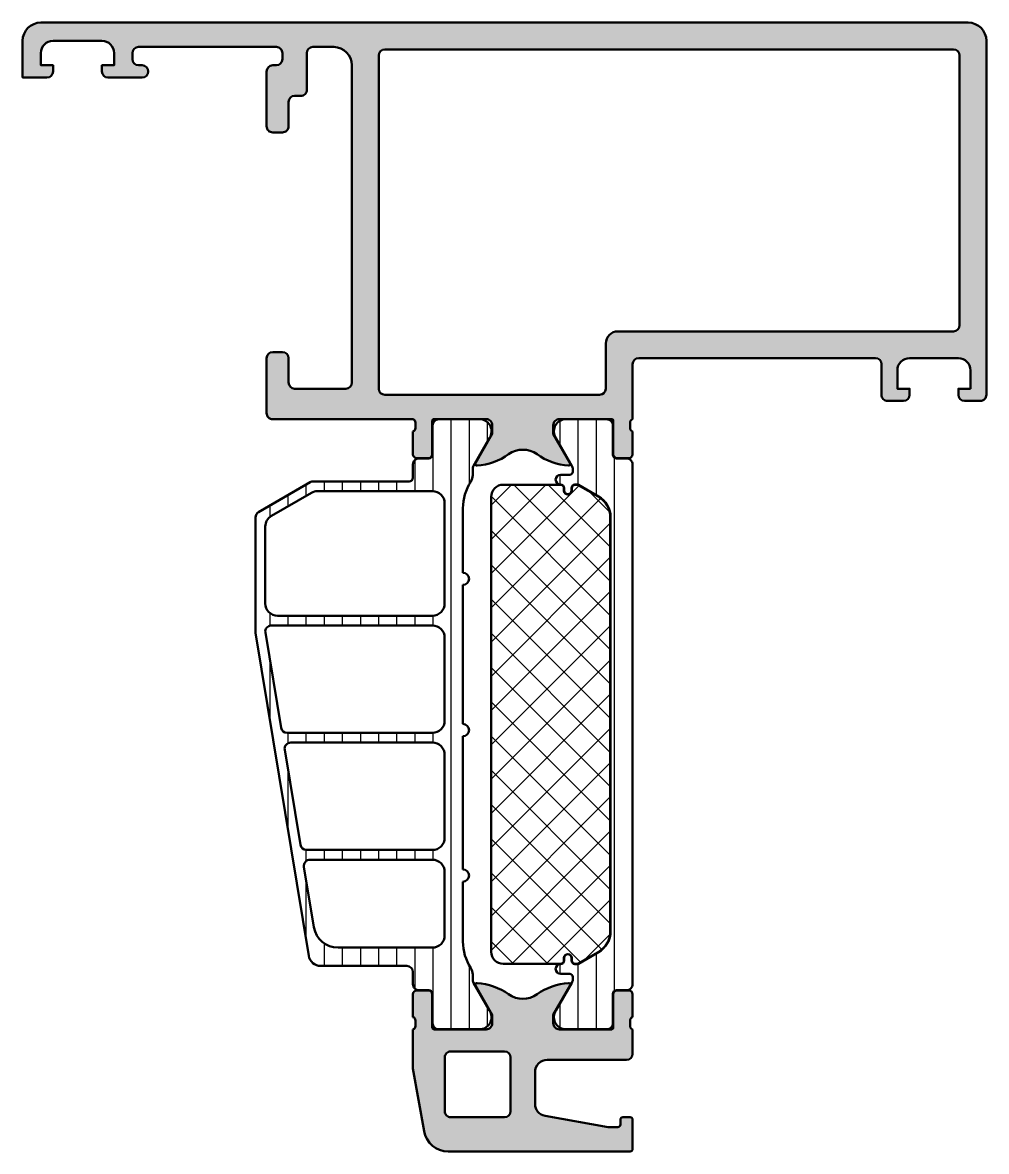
# Model space of a CAD drawing. Extents: x -50 to 29, y 0 to 92.5.
import ezdxf

# ---------------------------------------------------------------- set-up
doc = ezdxf.new("R2010")
doc.units = 0
for name, color, linetype, lineweight in [('0S-Alu contour', 7, 'Continuous', 50), ('0S-Alu hatch', 252, 'Continuous', 25), ('0S-Plastic contour', 254, 'Continuous', 50), ('0S-Plastic hatch', 253, 'Continuous', 25), ('0S-PT contour', 91, 'Continuous', 50), ('0S-PT hatch', 103, 'Continuous', 25)]:
    doc.layers.add(name, color=color, linetype=linetype, lineweight=lineweight)
pattern_1 = [(90, (0, 0), (-1.4859, 0), [])]

# ---------------------------------------------------------------- blocks, each defined once
blk = doc.blocks.new('445720__A0E2A68E_7C1D_4832_8755_47A1F3476A13_')
at = {"layer": '0S-Alu hatch'}
h = blk.add_hatch(color=256, dxfattribs=at)
edge = h.paths.add_edge_path()
edge.add_line((27.69999999999971, 62.49999999999932), (26.69999999999971, 62.49999999999932))
edge.add_line((26.69999999999971, 62.49999999999932), (26.69999999999971, 61.99999999999932))
edge.add_arc((27.19999999999973, 61.99999999999935), 0.5000000000000285, 180, 269.9999999999968)
edge.add_line((27.1999999999997, 61.49999999999931), (28.49999999999987, 61.49999999999931))
edge.add_arc((28.49999999999989, 61.99999999999932), 0.5000000000000071, 269.9999999999984, 360)
edge.add_line((28.9999999999999, 61.99999999999932), (28.99999999999987, 90.99999999999909))
edge.add_arc((27.499999999999, 90.99999999999913), 1.500000000000866, 0, 90)
edge.add_line((27.499999999999, 92.5), (-48.5, 92.5))
edge.add_arc((-48.5, 91), 1.5, 90, 180)
edge.add_line((-50, 91), (-50, 88))
edge.add_line((-50, 88), (-48, 88))
edge.add_arc((-48, 88.49999999999999), 0.5, 270, 360)
edge.add_line((-47.5, 88.49999999999999), (-47.5, 89))
edge.add_line((-47.5, 89), (-48.5, 89))
edge.add_line((-48.5, 89), (-48.5, 90))
edge.add_ellipse((-47.5, 90), major_axis=(-1, 0), ratio=1, start_angle=270, end_angle=360, ccw=False)
edge.add_line((-47.5, 91), (-43.5, 91))
edge.add_ellipse((-43.5, 90), major_axis=(-1, 0), ratio=1, start_angle=180, end_angle=270, ccw=False)
edge.add_line((-42.5, 90), (-42.5, 89))
edge.add_line((-42.5, 89), (-43.5, 89))
edge.add_line((-43.5, 89), (-43.5, 88.49999999999999))
edge.add_arc((-43, 88.49999999999999), 0.5, 180, 270)
edge.add_line((-43, 88), (-40.2, 88))
edge.add_arc((-40.2, 88.49999999999999), 0.5, 270, 450)
edge.add_line((-40.2, 89), (-40.49999999999999, 89))
edge.add_ellipse((-40.49999999999999, 89.50000000000001), major_axis=(-0.5, 0), ratio=1, start_angle=0, end_angle=90, ccw=False)
edge.add_line((-41, 89.50000000000001), (-41, 90))
edge.add_ellipse((-40.49999999999999, 90.00000000000001), major_axis=(-0.5, 0), ratio=1, start_angle=270, end_angle=360, ccw=False)
edge.add_line((-40.49999999999999, 90.50000000000001), (-29.20000000000001, 90.5))
edge.add_ellipse((-29.2, 90), major_axis=(-0.5, 0), ratio=1, start_angle=180, end_angle=270.0000000000004, ccw=False)
edge.add_line((-28.7, 90), (-28.7, 89.50000000000001))
edge.add_ellipse((-29.20000000000001, 89.50000000000001), major_axis=(-0.5000000000000071, 0), ratio=1, start_angle=90, end_angle=180, ccw=False)
edge.add_line((-29.20000000000001, 89), (-29.49999999999999, 89))
edge.add_arc((-29.49999999999999, 88.49999999999999), 0.5, 90, 180)
edge.add_line((-30, 88.49999999999999), (-30, 84.00000000000001))
edge.add_arc((-29.5, 84.00000000000001), 0.5000000000000036, 180, 270.0000000000004)
edge.add_line((-29.49999999999999, 83.50000000000001), (-28.70000000000001, 83.50000000000001))
edge.add_arc((-28.7, 84.00000000000001), 0.5, 269.9999999999996, 360)
edge.add_line((-28.2, 84.00000000000001), (-28.20000000000001, 86.00000000000001))
edge.add_ellipse((-27.70000000000001, 86), major_axis=(-0.4999999999999965, 0), ratio=1, start_angle=270, end_angle=360, ccw=False)
edge.add_line((-27.70000000000001, 86.5), (-27.20000000000001, 86.5))
edge.add_arc((-27.2, 87), 0.5, 269.9999999999996, 360)
edge.add_line((-26.7, 87), (-26.69999999999999, 90))
edge.add_ellipse((-26.19999999999999, 90), major_axis=(-0.5000000000000036, 0), ratio=1, start_angle=270.0000000000008, end_angle=360, ccw=False)
edge.add_line((-26.19999999999999, 90.5), (-24.50000000000001, 90.5))
edge.add_ellipse((-24.50000000000001, 89), major_axis=(-1.5, 0), ratio=1, start_angle=180, end_angle=269.9999999999999, ccw=False)
edge.add_line((-23.00000000000002, 89), (-22.99999999999999, 63.00000000000001))
edge.add_ellipse((-23.50000000000001, 63.00000000000002), major_axis=(-0.5000000000000178, 0), ratio=1, start_angle=90, end_angle=180, ccw=False)
edge.add_line((-23.50000000000001, 62.5), (-27.7, 62.5))
edge.add_ellipse((-27.7, 63), major_axis=(-0.5000000000000071, 0), ratio=1, start_angle=0, end_angle=90, ccw=False)
edge.add_line((-28.2, 63), (-28.2, 65))
edge.add_arc((-28.70000000000001, 65), 0.5000000000000107, 0, 90)
edge.add_line((-28.70000000000001, 65.50000000000001), (-29.50000000000002, 65.5))
edge.add_arc((-29.50000000000002, 65), 0.5, 90, 180)
edge.add_line((-30.00000000000002, 65), (-30.00000000000002, 60.49999999999973))
edge.add_arc((-29.50000000000001, 60.49999999999974), 0.5, 180, 270.0000000000017)
edge.add_line((-29.5, 59.99999999999974), (-18.00000000000024, 60.00000000000011))
edge.add_ellipse((-18.07883644654326, 59.73247940800701), major_axis=(-0.278895056327407, 0), ratio=1, start_angle=178.8354106259032, end_angle=253.5801235805115, ccw=False)
edge.add_line((-17.79999900000024, 59.72681100000865), (-17.79999900000024, 59.27321700000863))
edge.add_ellipse((-18.07886709564339, 59.26755634053161), major_axis=(-0.2789255417371285, 0), ratio=1, start_angle=106.4245945553501, end_angle=181.162870072879, ccw=False)
edge.add_line((-18.00000000000025, 59.00001300000868), (-18.00000000000024, 57.12000200000011))
edge.add_arc((-17.70000000000023, 57.12000200000011), 0.3000000000000114, 180, 269.9999999999993)
edge.add_line((-17.70000000000023, 56.8200020000001), (-16.72002568095745, 56.8200020000001))
edge.add_arc((-16.72002568095746, 57.12000200000011), 0.3000000000000114, 270.0000000000013, 360)
edge.add_line((-16.42002568095745, 57.12000200000011), (-16.42002568095745, 59.88000000000011))
edge.add_ellipse((-16.30002568095745, 59.88000000000011), major_axis=(-0.1199999999999939, 0), ratio=1, start_angle=269.9999999999983, end_angle=360, ccw=False)
edge.add_line((-16.30002568095745, 60.0000000000001), (-12.00000000000011, 60))
edge.add_ellipse((-12, 59.50000000000011), major_axis=(-0.4999999999998864, 0), ratio=1, start_angle=180, end_angle=270.000000000013, ccw=False)
edge.add_line((-11.50000000000011, 59.50000000000011), (-11.50000000000011, 58.79999999999998))
edge.add_line((-11.50000000000011, 58.79999999999998), (-12.88149545762201, 56.40717967697298))
edge.add_arc((-12.76188021535143, 56.33811978464859), 0.1381197846483408, 149.9999999998984, 273.7233749421729)
edge.add_arc((-13.07760790739092, 61.1897375821371), 4.999999999999984, 273.7233749421713, 305.6276587366734)
edge.add_ellipse((-9.00000000000015, 55.50000000000067), major_axis=(-1.999999999999414, 0), ratio=1, start_angle=234.37234126332692, end_angle=305.6276587366731, ccw=False)
edge.add_arc((-4.922392092609399, 61.18973758213714), 5.000000000000005, 234.372341263327, 266.2766250578321)
edge.add_arc((-5.238119784648596, 56.33811978464871), 0.138119784648445, 266.2766250578352, 389.9999999999718)
edge.add_line((-5.118504542377775, 56.40717967697288), (-6.500000000000113, 58.80000000000006))
edge.add_line((-6.500000000000113, 58.80000000000006), (-6.500000000000113, 59.50000000000012))
edge.add_ellipse((-6.000000000000191, 59.50000000000009), major_axis=(-0.4999999999999219, 0), ratio=1, start_angle=269.9999999999943, end_angle=360, ccw=False)
edge.add_line((-6.000000000000142, 60), (-1.699974319043022, 60.00000000000001))
edge.add_ellipse((-1.699974319043029, 59.88000000000003), major_axis=(-0.1199999999999903, 0), ratio=1, start_angle=180, end_angle=269.9999999999966, ccw=False)
edge.add_line((-1.579974319043039, 59.88000000000003), (-1.579974319043046, 57.12000200000011))
edge.add_arc((-1.279974319043034, 57.12000200000011), 0.3000000000000114, 180, 269.9999999999973)
edge.add_line((-1.279974319043049, 56.8200020000001), (-0.3000000000002672, 56.8200020000001))
edge.add_arc((-0.3000000000002672, 57.12000200000011), 0.3000000000000114, 270, 360)
edge.add_line((-2.558e-13, 57.12000200000011), (-2.558e-13, 59.00001300000868))
edge.add_ellipse((0.0788670956429059, 59.26755634053161), major_axis=(-0.2789255417371423, 0), ratio=1, start_angle=-1.1628700728805939, end_angle=73.57540544464621, ccw=False)
edge.add_line((-0.2000010000002556, 59.27321700000864), (-0.2000010000002561, 59.72681100000863))
edge.add_ellipse((0.0788364465429794, 59.73247940800702), major_axis=(-0.2788950563276229, 0), ratio=1, start_angle=-73.58012358050848, end_angle=1.1645893741003874, ccw=False)
edge.add_line((-1.147e-13, 60.00000000000032), (-1.137e-13, 64.49999999999935))
edge.add_ellipse((0.499999999999865, 64.49999999999935), major_axis=(-0.4999999999999787, 0), ratio=1, start_angle=270.00000000000244, end_angle=360, ccw=False)
edge.add_line((0.4999999999998436, 64.99999999999932), (19.9, 64.99999999999932))
edge.add_ellipse((19.89999999999987, 64.49999999999922), major_axis=(-0.5000000000000995, 0), ratio=1, start_angle=180, end_angle=269.9999999999854, ccw=False)
edge.add_line((20.39999999999998, 64.49999999999922), (20.39999999999954, 61.99999999999931))
edge.add_arc((20.89999999999955, 61.99999999999931), 0.5000000000000142, 180, 270.0000000000017)
edge.add_line((20.89999999999957, 61.49999999999931), (22.19999999999969, 61.49999999999931))
edge.add_arc((22.19999999999969, 61.9999999999993), 0.5, 270, 360)
edge.add_line((22.69999999999969, 61.9999999999993), (22.69999999999971, 62.49999999999932))
edge.add_line((22.69999999999971, 62.49999999999932), (21.69999999999971, 62.49999999999932))
edge.add_line((21.69999999999971, 62.49999999999932), (21.69999999999971, 63.99999999999931))
edge.add_ellipse((22.69999999999971, 63.99999999999931), major_axis=(-1, 0), ratio=1, start_angle=270, end_angle=360, ccw=False)
edge.add_line((22.69999999999971, 64.99999999999932), (26.69999999999971, 64.99999999999932))
edge.add_ellipse((26.69999999999971, 63.99999999999932), major_axis=(-0.9999999999999928, 0), ratio=1, start_angle=180, end_angle=270, ccw=False)
edge.add_line((27.6999999999997, 63.99999999999932), (27.69999999999971, 62.49999999999932))
edge = h.paths.add_edge_path()
edge.add_line((26.30000000000007, 67.19999999999914), (-1.199999999999917, 67.19999999999925))
edge.add_arc((-1.199999999999924, 66.19999999999922), 1.000000000000028, 89.99999999999959, 180)
edge.add_line((-2.199999999999953, 66.19999999999922), (-2.200000000000393, 62.50000000000023))
edge.add_ellipse((-2.7000000000004, 62.50000000000023), major_axis=(-0.5000000000000071, 0), ratio=1, start_angle=90, end_angle=180, ccw=False)
edge.add_line((-2.7000000000004, 62.00000000000023), (-20.30000000000009, 62.00000000000023))
edge.add_ellipse((-20.30000000000009, 62.50000000000014), major_axis=(-0.4999999999999148, 0), ratio=1, start_angle=0, end_angle=90, ccw=False)
edge.add_line((-20.8, 62.5), (-20.8, 89.79999999999959))
edge.add_ellipse((-20.3, 89.79999999999959), major_axis=(-0.5, 0), ratio=1, start_angle=270, end_angle=360, ccw=False)
edge.add_line((-20.3, 90.29999999999959), (26.30000000000007, 90.29999999999914))
edge.add_ellipse((26.30000000000001, 89.79999999999909), major_axis=(-0.500000000000057, 0), ratio=1, start_angle=180, end_angle=269.9999999999935, ccw=False)
edge.add_line((26.80000000000007, 89.79999999999905), (26.80000000000007, 67.69999999999914))
edge.add_ellipse((26.30000000000007, 67.69999999999914), major_axis=(-0.5, 0), ratio=1, start_angle=90, end_angle=180, ccw=False)
at = {"layer": '0S-Alu contour', "color": 7}
for points in [[(27.499999999999, 92.5), (-48.5, 92.5)], [(-50, 91), (-50, 88), (-48, 88)], [(-47.5, 91), (-43.5, 91)], [(28.9999999999999, 61.99999999999932), (28.99999999999987, 90.99999999999909)], [(-47.5, 88.49999999999999), (-47.5, 89), (-48.5, 89), (-48.5, 90)], [(-42.5, 90), (-42.5, 89), (-43.5, 89), (-43.5, 88.49999999999999)], [(-41, 89.50000000000001), (-41, 90)], [(-40.49999999999999, 90.50000000000001), (-29.20000000000001, 90.5)], [(-28.7, 90), (-28.7, 89.50000000000001)], [(-26.7, 87), (-26.69999999999999, 90)], [(-26.19999999999999, 90.5), (-24.50000000000001, 90.5)], [(-20.8, 62.5), (-20.8, 89.79999999999959)], [(-20.3, 90.29999999999959), (26.30000000000007, 90.29999999999914)], [(26.80000000000007, 89.79999999999905), (26.80000000000007, 67.69999999999914)], [(-40.2, 89), (-40.49999999999999, 89)], [(-29.20000000000001, 89), (-29.49999999999999, 89)], [(-23.00000000000002, 89), (-22.99999999999999, 63.00000000000001)], [(-43, 88), (-40.2, 88)], [(-30, 88.49999999999999), (-30, 84.00000000000001)], [(-27.70000000000001, 86.5), (-27.20000000000001, 86.5)], [(-28.2, 84.00000000000001), (-28.20000000000001, 86.00000000000001)], [(-29.49999999999999, 83.50000000000001), (-28.70000000000001, 83.50000000000001)], [(26.30000000000007, 67.19999999999914), (-1.199999999999917, 67.19999999999925)], [(-2.199999999999953, 66.19999999999922), (-2.200000000000393, 62.50000000000023)], [(-30.00000000000002, 65), (-30.00000000000002, 60.49999999999973)], [(-28.70000000000001, 65.50000000000001), (-29.50000000000002, 65.5)], [(-28.2, 63), (-28.2, 65)], [(0.4999999999998436, 64.99999999999932), (19.9, 64.99999999999932)], [(22.69999999999971, 64.99999999999932), (26.69999999999971, 64.99999999999932)], [(-1.147e-13, 60.00000000000032), (-1.137e-13, 64.49999999999935)], [(20.39999999999998, 64.49999999999922), (20.39999999999954, 61.99999999999931)], [(22.69999999999969, 61.9999999999993), (22.69999999999971, 62.49999999999932), (21.69999999999971, 62.49999999999932), (21.69999999999971, 63.99999999999931)], [(27.6999999999997, 63.99999999999932), (27.69999999999971, 62.49999999999932)], [(-23.50000000000001, 62.5), (-27.7, 62.5)], [(-2.7000000000004, 62.00000000000023), (-20.30000000000009, 62.00000000000023)], [(27.69999999999971, 62.49999999999932), (26.69999999999971, 62.49999999999932), (26.69999999999971, 61.99999999999932)], [(20.89999999999957, 61.49999999999931), (22.19999999999969, 61.49999999999931)], [(27.1999999999997, 61.49999999999931), (28.49999999999987, 61.49999999999931)], [(-29.5, 59.99999999999974), (-18.00000000000024, 60.00000000000011)], [(-17.79999900000024, 59.72681100000865), (-17.79999900000024, 59.27321700000863)], [(-16.42002568095745, 57.12000200000011), (-16.42002568095745, 59.88000000000011)], [(-16.30002568095745, 60.0000000000001), (-12.00000000000011, 60)], [(-11.50000000000011, 59.50000000000011), (-11.50000000000011, 58.79999999999998), (-12.88149545762201, 56.40717967697298)], [(-5.118504542377775, 56.40717967697288), (-6.500000000000113, 58.80000000000006), (-6.500000000000113, 59.50000000000012)], [(-6.000000000000142, 60), (-1.699974319043022, 60.00000000000001)], [(-1.579974319043039, 59.88000000000003), (-1.579974319043046, 57.12000200000011)], [(-0.2000010000002556, 59.27321700000864), (-0.2000010000002561, 59.72681100000863)], [(-18.00000000000025, 59.00001300000868), (-18.00000000000024, 57.12000200000011)], [(-2.558e-13, 57.12000200000011), (-2.558e-13, 59.00001300000868)], [(-17.70000000000023, 56.8200020000001), (-16.72002568095745, 56.8200020000001)], [(-1.279974319043049, 56.8200020000001), (-0.3000000000002672, 56.8200020000001)]]:
    blk.add_lwpolyline(points, dxfattribs=at)
for centre, radius, start, end in [((-48.5, 91), 1.5, 90, 180), ((27.499999999999, 90.99999999999913), 1.500000000000866, 0, 90), ((-40.2, 88.49999999999999), 0.5, 270, 90), ((-29.49999999999999, 88.49999999999999), 0.5, 90, 180), ((-48, 88.49999999999999), 0.5, 270, 0), ((-43, 88.49999999999999), 0.5, 180, 270), ((-27.2, 87), 0.5, 269.9999999999996, 0), ((-29.5, 84.00000000000001), 0.5000000000000036, 180, 270.0000000000004), ((-28.7, 84.00000000000001), 0.5, 269.9999999999996, 0), ((-1.199999999999924, 66.19999999999922), 1.000000000000028, 89.99999999999959, 180), ((-29.50000000000002, 65), 0.5, 90, 180), ((-28.70000000000001, 65), 0.5000000000000107, 0, 90), ((20.89999999999955, 61.99999999999931), 0.5000000000000142, 180, 270.0000000000017), ((22.19999999999969, 61.9999999999993), 0.5, 270, 0), ((27.19999999999973, 61.99999999999935), 0.5000000000000285, 180, 269.9999999999968), ((28.49999999999989, 61.99999999999932), 0.5000000000000071, 269.9999999999984, 0), ((-29.50000000000001, 60.49999999999974), 0.5, 180, 270.0000000000017), ((-17.70000000000023, 57.12000200000011), 0.3000000000000114, 180, 269.9999999999993), ((-16.72002568095746, 57.12000200000011), 0.3000000000000114, 270.0000000000013, 0), ((-13.07760790739092, 61.1897375821371), 4.999999999999984, 273.7233749421713, 305.6276587366734), ((-4.922392092609399, 61.18973758213714), 5.000000000000005, 234.372341263327, 266.2766250578321), ((-1.279974319043034, 57.12000200000011), 0.3000000000000114, 180, 269.9999999999973), ((-0.3000000000002672, 57.12000200000011), 0.3000000000000114, 270, 0), ((-12.76188021535143, 56.33811978464859), 0.1381197846483408, 149.9999999998984, 273.7233749421729), ((-5.238119784648596, 56.33811978464871), 0.138119784648445, 266.2766250578352, 29.99999999997184)]:
    blk.add_arc(centre, radius, start, end, dxfattribs=at)
at = {"layer": '0S-Alu contour', "color": 7, "extrusion": (0, 0, -1)}
for centre, radius, start, end in [((47.5, 90), 1, 0, 90), ((43.5, 90), 1, 90, 180), ((40.49999999999999, 90.00000000000001), 0.5, 0, 90), ((29.2, 90), 0.5, 89.99999999999959, 180), ((26.19999999999999, 90), 0.5000000000000036, 0, 89.9999999999992), ((24.50000000000001, 89), 1.5, 90.00000000000014, 180), ((20.3, 89.79999999999959), 0.5, 0, 90), ((-26.30000000000001, 89.79999999999909), 0.500000000000057, 90.00000000000651, 180), ((40.49999999999999, 89.50000000000001), 0.5, 270, 0), ((29.20000000000001, 89.50000000000001), 0.5000000000000071, 180, 270), ((27.70000000000001, 86), 0.4999999999999965, 0, 90), ((-26.30000000000007, 67.69999999999914), 0.5, 180, 270), ((-0.499999999999865, 64.49999999999935), 0.4999999999999787, 0, 89.99999999999756), ((-19.89999999999987, 64.49999999999922), 0.5000000000000995, 90.00000000001462, 180), ((-22.69999999999971, 63.99999999999931), 1, 0, 90), ((-26.69999999999971, 63.99999999999932), 0.9999999999999928, 90, 180), ((27.7, 63), 0.5000000000000071, 270, 0), ((23.50000000000001, 63.00000000000002), 0.5000000000000178, 180, 270), ((20.30000000000009, 62.50000000000014), 0.4999999999999148, 270, 0), ((2.7000000000004, 62.50000000000023), 0.5000000000000071, 180, 270), ((18.07883644654326, 59.73247940800701), 0.278895056327407, 106.4198764194885, 181.1645893740969), ((18.07886709564339, 59.26755634053161), 0.2789255417371285, 178.837129927121, 253.5754054446499), ((16.30002568095745, 59.88000000000011), 0.1199999999999939, 0, 90.0000000000017), ((12, 59.50000000000011), 0.4999999999998864, 89.99999999998697, 180), ((6.000000000000191, 59.50000000000009), 0.4999999999999219, 0, 90.0000000000057), ((1.699974319043029, 59.88000000000003), 0.1199999999999903, 90.0000000000034, 180), ((-0.0788364465429794, 59.73247940800702), 0.2788950563276229, 358.8354106258996, 73.58012358050858), ((-0.0788670956429059, 59.26755634053161), 0.2789255417371423, 286.4245945553538, 1.162870072880582), ((9.00000000000015, 55.50000000000067), 1.999999999999414, 54.37234126332689, 125.6276587366731)]:
    blk.add_arc(centre, radius, start, end, dxfattribs=at)
blk = doc.blocks.new('284663__D1E79110_7AC2_45E0_A85F_9DF9B8604401___1AC15017_0006_462D_B19F_639D8C26C22E_')
at = {"layer": '0S-Plastic hatch'}
h = blk.add_hatch(dxfattribs=at)
h.set_pattern_fill('ANSI31', color=256, scale=0.4680000000000001, angle=45, style=0)
h.set_pattern_definition(pattern_1)
edge = h.paths.add_edge_path()
edge.add_ellipse((-14.10740777002685, 55.4135303538205), major_axis=(-1.000000003522369, 0), ratio=1, start_angle=147.1289961339601, end_angle=179.9988257753348, ccw=False)
edge.add_arc((-9.910736672155082, 52.70159368955898), 3.996663760898652, 147.128994972764, 180)
edge.add_line((-13.90740043305373, 52.70159368955898), (-13.90740043305381, 47.41843500766701))
edge.add_ellipse((-13.90740043305419, 46.918435007667), major_axis=(-0.5, 0), ratio=1, start_angle=89.99999999995612, end_angle=269.99999999995606, ccw=False)
edge.add_line((-13.90740043305457, 46.418435007667), (-13.90740043305396, 35.02662736775293))
edge.add_ellipse((-13.90740043305419, 34.52662736775293), major_axis=(-0.5, 0), ratio=1, start_angle=89.99999999997402, end_angle=269.99999999997397, ccw=False)
edge.add_line((-13.90740043305442, 34.02662736775293), (-13.90740043305412, 23.10243470769584))
edge.add_ellipse((-13.90740043305419, 22.60243470769584), major_axis=(-0.5, 0), ratio=1, start_angle=89.99999999999193, end_angle=269.99999999999187, ccw=False)
edge.add_line((-13.90740043305426, 22.10243470769584), (-13.9074004330542, 17.19801277308121))
edge.add_arc((-9.910736671128674, 17.19801278285529), 3.996663761925532, 180, 212.8769623302075)
edge.add_ellipse((-14.10712576085427, 14.48563977055336), major_axis=(-1.000000000049233, 0), ratio=1, start_angle=179.9942561774005, end_angle=212.8769623310678, ccw=False)
edge.add_line((-13.10712576582993, 14.48553952193751), (-13.10716699788383, 14.07424158527368))
edge.add_arc((-12.60716700039626, 14.07419146095988), 0.5000000000000068, 179.9942561767658, 209.9999965993442)
edge.add_line((-13.04017971712665, 13.82419148666032), (-11.72166286782239, 11.5404529999999))
edge.add_ellipse((-12.56291551681374, 10.99981807472275), major_axis=(-0.999996070924476, 0), ratio=1, start_angle=98.1816080518995, end_angle=212.7270160998403, ccw=False)
edge.add_line((-12.42060486782239, 10.0099999999999), (-15.89714636592186, 10.0099999999999))
edge.add_ellipse((-15.89714900554693, 10.50999597743852), major_axis=(-0.4999959774455833, 0), ratio=1, start_angle=-0.0003024817733034979, end_angle=90.00030248118588, ccw=False)
edge.add_line((-16.39714498298555, 10.50999861706872), (-16.39681303258853, 12.9099969999999))
edge.add_arc((-16.69681303258853, 12.9099969999999), 0.3000000000000007, 0, 90)
edge.add_line((-16.69681303258853, 13.2099969999999), (-17.50714436592186, 13.2099969999999))
edge.add_ellipse((-17.50714704483106, 13.70999432108384), major_axis=(-0.4999973210911152, 0), ratio=1, start_angle=0, end_angle=90.00030698202619, ccw=False)
edge.add_line((-18.00714436592217, 13.70999432108384), (-18.00714436592183, 14.69999999999929))
edge.add_arc((-18.50714436592182, 14.69999999999946), 0.5, 0, 89.99999999999675)
edge.add_line((-18.5071443659218, 15.19999999999946), (-25.5584852626103, 15.19999999999987))
edge.add_ellipse((-25.55848526261035, 16.19999999999983), major_axis=(-0.9999999999999573, 0), ratio=1, start_angle=9.360190801913518, end_angle=90.00000000000239, ccw=False)
edge.add_line((-26.54517066521116, 16.03735954902167), (-30.90714436592185, 42.5))
edge.add_line((-30.90714436592185, 42.5), (-30.90714436592185, 51.95551362713278))
edge.add_ellipse((-30.40714436592184, 51.95551362713275), major_axis=(-0.5000000000000142, 0), ratio=1, start_angle=299.99999999999676, end_angle=360, ccw=False)
edge.add_line((-30.65714436592182, 52.38852632902499), (-26.42316976970644, 54.83301270189226))
edge.add_ellipse((-26.17316976970684, 54.40000000000006), major_axis=(-0.4999999999997849, 0), ratio=1, start_angle=269.99999999996095, end_angle=299.9999999999611, ccw=False)
edge.add_line((-26.17316976970649, 54.89999999999985), (-18.30714436592199, 54.89999999999986))
edge.add_arc((-18.30714436592195, 55.2), 0.3000000000001393, 269.9999999999925, 360)
edge.add_line((-18.00714436592181, 55.2), (-18.00714436592213, 56.29000567891583))
edge.add_ellipse((-17.50714704483107, 56.29000567891598), major_axis=(-0.4999973210910547, 0), ratio=1, start_angle=269.99969301797216, end_angle=360, ccw=False)
edge.add_line((-17.50714436592186, 56.79000299999985), (-16.69681303258852, 56.7900029999999))
edge.add_arc((-16.69681303258851, 57.09000299999988), 0.2999999999999829, 269.9999999999993, 360)
edge.add_line((-16.39681303258853, 57.09000299999988), (-16.39714498298555, 59.49000138293618))
edge.add_ellipse((-15.8971490055469, 59.49000402256124), major_axis=(-0.4999959774456224, 0), ratio=1, start_angle=-90.00030248118708, end_angle=0.0003024817733034979, ccw=False)
edge.add_line((-15.89714636592181, 59.98999999999989), (-12.4206048678224, 59.98999999999988))
edge.add_ellipse((-12.56291551681374, 59.00018192527703), major_axis=(-0.9999960709244792, 0), ratio=1, start_angle=147.27298390016, end_angle=261.818391948101, ccw=False)
edge.add_line((-11.72166286782239, 58.45954699999988), (-13.04040983834489, 56.17540993164293))
edge.add_arc((-12.6073971216145, 55.92540995734335), 0.5000000000000265, 150.0000034006552, 180.1544944336627)
edge.add_line((-13.10739530392311, 55.92406174070541), (-13.10740776671448, 55.41350985973522))
edge = h.paths.add_edge_path()
edge.add_arc((-16.40740043305425, 53.10000000000057), 1.00000000000006, 0, 89.99999999999653)
edge.add_line((-16.40740043305419, 54.10000000000064), (-25.82483581954608, 54.10000000000063))
edge.add_arc((-25.82483581954648, 53.09999999999981), 1.00000000000081, 89.9999999999772, 119.9999999999769)
edge.add_line((-26.32483581954654, 53.96602540378516), (-29.60714436592212, 52.07098368097176))
edge.add_arc((-29.1071443659221, 51.20495827718678), 1.000000000000474, 119.9999999999857, 180)
edge.add_line((-30.10714436592258, 51.20495827718678), (-30.10714436592258, 44.90000000000057))
edge.add_arc((-29.10714436592245, 44.90000000000093), 1.000000000000127, 180, 270.0000000000187)
edge.add_line((-29.10714436592213, 43.90000000000081), (-16.40740043305419, 43.90000000000081))
edge.add_arc((-16.40740043305419, 44.90000000000081), 1, 270, 360)
edge.add_line((-15.40740043305419, 44.90000000000081), (-15.40740043305419, 53.10000000000052))
edge = h.paths.add_edge_path()
edge.add_line((-15.40740043305419, 35.30000000000079), (-15.40740043305464, 42.10000000000079))
edge.add_arc((-16.40740043305459, 42.10000000000079), 0.999999999999943, 0, 90.00000000000325)
edge.add_line((-16.40740043305465, 43.10000000000074), (-29.60608533381498, 43.10000000000074))
edge.add_arc((-29.60608533381514, 42.60000000000069), 0.5000000000000427, 89.99999999998127, 189.3601908018957)
edge.add_line((-30.09942803511564, 42.51867977451175), (-28.81371374940142, 34.71867977451147))
edge.add_arc((-28.32037104810097, 34.80000000000058), 0.5000000000000246, 189.3601908019167, 270.0000000000244)
edge.add_line((-28.32037104810075, 34.30000000000055), (-16.40740043305419, 34.30000000000067))
edge.add_arc((-16.40740043305425, 35.30000000000074), 1.000000000000063, 270.0000000000037, 360)
edge = h.paths.add_edge_path()
edge.add_arc((-16.4074004330542, 25.70000000000077), 1.000000000000007, 270.0000000000006, 360)
edge.add_line((-15.40740043305419, 25.70000000000077), (-15.40740043305419, 32.50000000000083))
edge.add_arc((-16.40740043305413, 32.50000000000078), 0.999999999999936, 0, 90.00000000000365)
edge.add_line((-16.40740043305419, 33.50000000000072), (-28.02366775139723, 33.50000000000049))
edge.add_arc((-28.02366775139712, 33.00000000000058), 0.4999999999999077, 90.00000000001262, 189.3601908019272)
edge.add_line((-28.51701045269744, 32.9186797745114), (-27.23129616698367, 25.1186797745119))
edge.add_arc((-26.73795346568262, 25.20000000000133), 0.5000000000006714, 189.3601908019408, 270.0000000000073)
edge.add_line((-26.73795346568255, 24.70000000000065), (-16.40740043305419, 24.70000000000077))
edge = h.paths.add_edge_path()
edge.add_line((-15.4074004330542, 17.70000000000077), (-15.40740043305464, 22.90000000000064))
edge.add_arc((-16.40740043305469, 22.90000000000064), 1.000000000000049, 0, 89.99999999999714)
edge.add_line((-16.40740043305465, 23.90000000000069), (-26.44125016897993, 23.90000000000058))
edge.add_arc((-26.44125016897975, 23.40000000000062), 0.4999999999999645, 90.00000000002076, 189.360190801919)
edge.add_line((-26.93459287028014, 23.31867977451149), (-26.11965429723574, 18.37471909804415))
edge.add_arc((-24.14628349203431, 18.70000000000034), 1.999999999999688, 189.3601908019106, 269.9999999999959)
edge.add_line((-24.14628349203446, 16.70000000000064), (-16.40740043305419, 16.70000000000075))
edge.add_arc((-16.4074004330542, 17.70000000000077), 1.000000000000014, 270.0000000000004, 360)
at = {"layer": '0S-Alu contour', "color": 7}
for points in [[(-26.32483581954654, 53.96602540378516), (-29.60714436592212, 52.07098368097176)], [(-16.40740043305419, 54.10000000000064), (-25.82483581954608, 54.10000000000063)], [(-15.40740043305419, 44.90000000000081), (-15.40740043305419, 53.10000000000052)], [(-30.10714436592258, 51.20495827718678), (-30.10714436592258, 44.90000000000057)], [(-29.10714436592213, 43.90000000000081), (-16.40740043305419, 43.90000000000081)], [(-16.40740043305465, 43.10000000000074), (-29.60608533381498, 43.10000000000074)], [(-30.09942803511564, 42.51867977451175), (-28.81371374940142, 34.71867977451147)], [(-15.40740043305419, 35.30000000000079), (-15.40740043305464, 42.10000000000079)], [(-28.32037104810075, 34.30000000000055), (-16.40740043305419, 34.30000000000067)], [(-16.40740043305419, 33.50000000000072), (-28.02366775139723, 33.50000000000049)], [(-28.51701045269744, 32.9186797745114), (-27.23129616698367, 25.1186797745119)], [(-15.40740043305419, 25.70000000000077), (-15.40740043305419, 32.50000000000083)], [(-26.73795346568255, 24.70000000000065), (-16.40740043305419, 24.70000000000077)], [(-26.93459287028014, 23.31867977451149), (-26.11965429723574, 18.37471909804415)], [(-16.40740043305465, 23.90000000000069), (-26.44125016897993, 23.90000000000058)], [(-15.4074004330542, 17.70000000000077), (-15.40740043305464, 22.90000000000064)], [(-24.14628349203446, 16.70000000000064), (-16.40740043305419, 16.70000000000075)]]:
    blk.add_lwpolyline(points, dxfattribs=at)
for centre, radius, start, end in [((-25.82483581954648, 53.09999999999981), 1.00000000000081, 89.9999999999772, 119.9999999999769), ((-16.40740043305425, 53.10000000000057), 1.00000000000006, 0, 89.99999999999653), ((-29.1071443659221, 51.20495827718678), 1.000000000000474, 119.9999999999857, 180), ((-29.10714436592245, 44.90000000000093), 1.000000000000127, 180, 270.0000000000187), ((-16.40740043305419, 44.90000000000081), 1, 270, 0), ((-29.60608533381514, 42.60000000000069), 0.5000000000000427, 89.99999999998127, 189.3601908018957), ((-16.40740043305459, 42.10000000000079), 0.999999999999943, 0, 90.00000000000325), ((-16.40740043305425, 35.30000000000074), 1.000000000000063, 270.0000000000037, 0), ((-28.32037104810097, 34.80000000000058), 0.5000000000000246, 189.3601908019167, 270.0000000000244), ((-28.02366775139712, 33.00000000000058), 0.4999999999999077, 90.00000000001262, 189.3601908019272), ((-16.40740043305413, 32.50000000000078), 0.999999999999936, 0, 90.00000000000365), ((-26.73795346568262, 25.20000000000133), 0.5000000000006714, 189.3601908019408, 270.0000000000073), ((-16.4074004330542, 25.70000000000077), 1.000000000000007, 270.0000000000006, 0), ((-26.44125016897975, 23.40000000000062), 0.4999999999999645, 90.00000000002076, 189.360190801919), ((-16.40740043305469, 22.90000000000064), 1.000000000000049, 0, 89.99999999999714), ((-24.14628349203431, 18.70000000000034), 1.999999999999688, 189.3601908019106, 269.9999999999959), ((-16.4074004330542, 17.70000000000077), 1.000000000000014, 270.0000000000004, 0)]:
    blk.add_arc(centre, radius, start, end, dxfattribs=at)
at = {"layer": '0S-Plastic contour', "color": 7}
for points in [[(-16.39681303258853, 57.09000299999988), (-16.39714498298555, 59.49000138293618)], [(-15.89714636592181, 59.98999999999989), (-12.4206048678224, 59.98999999999988)], [(-11.72166286782239, 58.45954699999988), (-13.04040983834489, 56.17540993164293)], [(-17.50714436592186, 56.79000299999985), (-16.69681303258852, 56.7900029999999)], [(-18.00714436592181, 55.2), (-18.00714436592213, 56.29000567891583)], [(-13.10739530392311, 55.92406174070541), (-13.10740776671448, 55.41350985973522)], [(-30.65714436592182, 52.38852632902499), (-26.42316976970644, 54.83301270189226)], [(-26.17316976970649, 54.89999999999985), (-18.30714436592199, 54.89999999999986)], [(-26.54517066521116, 16.03735954902167), (-30.90714436592185, 42.5), (-30.90714436592185, 51.95551362713278)], [(-13.90740043305373, 52.70159368955898), (-13.90740043305381, 47.41843500766701)], [(-13.90740043305457, 46.418435007667), (-13.90740043305396, 35.02662736775293)], [(-13.90740043305442, 34.02662736775293), (-13.90740043305412, 23.10243470769584)], [(-13.90740043305426, 22.10243470769584), (-13.9074004330542, 17.19801277308121)], [(-18.5071443659218, 15.19999999999946), (-25.5584852626103, 15.19999999999987)], [(-18.00714436592217, 13.70999432108384), (-18.00714436592183, 14.69999999999929)], [(-13.10712576582993, 14.48553952193751), (-13.10716699788383, 14.07424158527368)], [(-16.69681303258853, 13.2099969999999), (-17.50714436592186, 13.2099969999999)], [(-13.04017971712665, 13.82419148666032), (-11.72166286782239, 11.5404529999999)], [(-16.39714498298555, 10.50999861706872), (-16.39681303258853, 12.9099969999999)], [(-12.42060486782239, 10.0099999999999), (-15.89714636592186, 10.0099999999999)]]:
    blk.add_lwpolyline(points, dxfattribs=at)
at = {"layer": '0S-Plastic contour', "color": 7, "extrusion": (0, 0, -1)}
for centre, radius, start, end in [((15.8971490055469, 59.49000402256124), 0.4999959774456224, 359.9996975182267, 90.0003024811871), ((12.56291551681374, 59.00018192527703), 0.9999960709244792, 98.18160805189898, 212.7270160998401), ((17.50714704483107, 56.29000567891598), 0.4999973210910547, 0, 90.00030698202784), ((26.17316976970684, 54.40000000000006), 0.4999999999997849, 60.00000000003889, 90.00000000003907), ((14.10740777002685, 55.4135303538205), 1.000000003522369, 180.0011742246653, 212.8710038660399), ((30.40714436592184, 51.95551362713275), 0.5000000000000142, 0, 60.00000000000326), ((13.90740043305419, 46.918435007667), 0.5, 90.00000000004395, 270.0000000000439), ((13.90740043305419, 34.52662736775293), 0.5, 90.00000000002605, 270.000000000026), ((13.90740043305419, 22.60243470769584), 0.5, 90.00000000000813, 270.0000000000081), ((25.55848526261035, 16.19999999999983), 0.9999999999999573, 269.9999999999976, 350.6398091980865), ((14.10712576085427, 14.48563977055336), 1.000000000049233, 147.1230376689322, 180.0057438225996), ((17.50714704483106, 13.70999432108384), 0.4999973210911152, 269.9996930179738, 0), ((12.56291551681374, 10.99981807472275), 0.999996070924476, 147.2729839001597, 261.8183919481005), ((15.89714900554693, 10.50999597743852), 0.4999959774455833, 269.9996975188141, 0.0003024817733149)]:
    blk.add_arc(centre, radius, start, end, dxfattribs=at)
at = {"layer": '0S-Plastic contour', "color": 7}
for centre, radius, start, end in [((-16.69681303258851, 57.09000299999988), 0.2999999999999829, 269.9999999999993, 0), ((-12.6073971216145, 55.92540995734335), 0.5000000000000265, 150.0000034006552, 180.1544944336627), ((-18.30714436592195, 55.2), 0.3000000000001393, 269.9999999999925, 0), ((-9.910736672155082, 52.70159368955898), 3.996663760898652, 147.128994972764, 180), ((-9.910736671128674, 17.19801278285529), 3.996663761925532, 180, 212.8769623302075), ((-18.50714436592182, 14.69999999999946), 0.5, 0, 89.99999999999675), ((-12.60716700039626, 14.07419146095988), 0.5000000000000068, 179.9942561767658, 209.9999965993442), ((-16.69681303258853, 12.9099969999999), 0.3000000000000007, 0, 90)]:
    blk.add_arc(centre, radius, start, end, dxfattribs=at)
blk = doc.blocks.new('197950__09233F48_7EA2_440F_8287_29CC7BCE2EB0_')
at = {"layer": '0S-PT hatch'}
h = blk.add_hatch(dxfattribs=at)
h.set_pattern_fill('ANSI37', color=256, scale=0.625, angle=90, style=0)
h.set_pattern_definition([(135, (0, 0), (-1.403165018917055, -1.403165018917055), []), (225, (0, 0), (1.403165018917055, -1.403165018917055), [])])
edge = h.paths.add_edge_path()
edge.add_arc((-5.907551005312974, 54.34979668030433), 0.2804066393910744, 0, 90.00000000001597)
edge.add_line((-5.907551005313052, 54.63020331969541), (-10.60714436590476, 54.63020331974253))
edge.add_arc((-10.60714436592189, 53.65020331974256), 0.9799999999999754, 89.99999999899843, 180)
edge.add_line((-11.58714436592186, 53.65020331974256), (-11.58714436592187, 16.34979668030443))
edge.add_arc((-10.60714436592187, 16.34979668030443), 0.9799999999999968, 180, 270)
edge.add_line((-10.60714436592187, 15.36979668030444), (-5.906069151546283, 15.36979668030443))
edge.add_arc((-5.906069151546297, 15.64979668030445), 0.2800000000000153, 270.0000000000029, 360)
edge.add_line((-5.626069151546282, 15.64979668030445), (-5.626069151546282, 15.85036747559068))
edge.add_ellipse((-5.306639946832518, 15.85036747559068), major_axis=(-0.3194292047137636, 0), ratio=1, start_angle=180, end_angle=360, ccw=False)
edge.add_line((-4.987210742118755, 15.85036747559068), (-4.987210742118755, 15.64979668030445))
edge.add_arc((-4.707210742118761, 15.64979668030445), 0.279999999999994, 180, 266.4872129359829)
edge.add_line((-4.724366705590263, 15.37032275859195), (-4.54213155646142, 15.37032275859195))
edge.add_arc((-4.54213155646142, 15.55032275859196), 0.1800000000000068, 270, 300.0000000000004)
edge.add_line((-4.452131556461416, 15.39443818591075), (-2.81714436592189, 16.33839848049034))
edge.add_arc((-3.807144365921871, 18.05312877998352), 1.979999999999986, 299.9999999999996, 360)
edge.add_line((-1.827144365921885, 18.05312877998352), (-1.827144365921888, 51.94646458067254))
edge.add_arc((-3.807144365921878, 51.94646458067254), 1.979999999999989, 0, 59.99999999999968)
edge.add_line((-2.817144365921877, 53.66119488016572), (-4.452131556461431, 54.60515517474529))
edge.add_arc((-4.54213155646142, 54.44927060206413), 0.1799999999999545, 59.99999999999561, 89.99999999999324)
edge.add_line((-4.542131556461399, 54.6292706020641), (-4.724366705590306, 54.6292706020641))
edge.add_arc((-4.707210742118753, 54.34979668035159), 0.2800000000000045, 93.51278706402712, 180)
edge.add_line((-4.987210742118758, 54.34979668035159), (-4.987210742118762, 54.14922588506536))
edge.add_ellipse((-5.307177554020327, 54.14922588506536), major_axis=(-0.3199668119015655, 0), ratio=1, start_angle=0, end_angle=180, ccw=False)
edge.add_line((-5.627144365921893, 54.14922588506536), (-5.6271443659219, 54.34979668030442))
at = {"layer": '0S-PT contour', "color": 7}
for points in [[(-5.907551005313052, 54.63020331969541), (-10.60714436590476, 54.63020331974253)], [(-4.542131556461399, 54.6292706020641), (-4.724366705590306, 54.6292706020641)], [(-2.817144365921877, 53.66119488016572), (-4.452131556461431, 54.60515517474529)], [(-5.627144365921893, 54.14922588506536), (-5.6271443659219, 54.34979668030442)], [(-4.987210742118758, 54.34979668035159), (-4.987210742118762, 54.14922588506536)], [(-11.58714436592186, 53.65020331974256), (-11.58714436592187, 16.34979668030443)], [(-1.827144365921885, 18.05312877998352), (-1.827144365921888, 51.94646458067254)], [(-5.626069151546282, 15.64979668030445), (-5.626069151546282, 15.85036747559068)], [(-4.987210742118755, 15.85036747559068), (-4.987210742118755, 15.64979668030445)], [(-4.452131556461416, 15.39443818591075), (-2.81714436592189, 16.33839848049034)], [(-10.60714436592187, 15.36979668030444), (-5.906069151546283, 15.36979668030443)], [(-4.724366705590263, 15.37032275859195), (-4.54213155646142, 15.37032275859195)]]:
    blk.add_lwpolyline(points, dxfattribs=at)
for centre, radius, start, end in [((-10.60714436592189, 53.65020331974256), 0.9799999999999754, 89.99999999899843, 180), ((-5.907551005312974, 54.34979668030433), 0.2804066393910744, 0, 90.00000000001597), ((-4.707210742118753, 54.34979668035159), 0.2800000000000045, 93.51278706402712, 180), ((-4.54213155646142, 54.44927060206413), 0.1799999999999545, 59.99999999999561, 89.99999999999324), ((-3.807144365921878, 51.94646458067254), 1.979999999999989, 0, 59.99999999999968), ((-3.807144365921871, 18.05312877998352), 1.979999999999986, 299.9999999999996, 0), ((-10.60714436592187, 16.34979668030443), 0.9799999999999968, 180, 270), ((-5.906069151546297, 15.64979668030445), 0.2800000000000153, 270.0000000000029, 0), ((-4.707210742118761, 15.64979668030445), 0.279999999999994, 180, 266.4872129359829), ((-4.54213155646142, 15.55032275859196), 0.1800000000000068, 270, 300.0000000000004)]:
    blk.add_arc(centre, radius, start, end, dxfattribs=at)
at = {"layer": '0S-PT contour', "color": 7, "extrusion": (0, 0, -1)}
for centre, radius, start, end in [((5.307177554020327, 54.14922588506536), 0.3199668119015655, 180, 0), ((5.306639946832518, 15.85036747559068), 0.3194292047137637, 0, 180)]:
    blk.add_arc(centre, radius, start, end, dxfattribs=at)
blk = doc.blocks.new('284663__B4BD1449_78F8_46C7_A916_9601A11CFDC3___986C919A_CFA5_4750_B46C_618682127C15_')
at = {"layer": '0S-Plastic hatch'}
h = blk.add_hatch(dxfattribs=at)
h.set_pattern_fill('ANSI31', color=256, scale=0.4680000000000001, angle=45, style=0)
h.set_pattern_definition(pattern_1)
edge = h.paths.add_edge_path()
edge.add_arc((-0.5071416870126911, 13.70999432108355), 0.4999973210908168, 269.9996930179738, 360)
edge.add_line((-0.0071443659218743, 13.70999432108355), (-0.0071443659219028, 56.2900056789163))
edge.add_arc((-0.5071416870126911, 56.2900056789163), 0.4999973210907882, 0, 90.00030698202619)
edge.add_line((-0.5071443659218886, 56.79000299999991), (-1.317475699255219, 56.79000299999993))
edge.add_ellipse((-1.317475699255226, 57.09000299999992), major_axis=(-0.2999999999999971, 0), ratio=1, start_angle=0, end_angle=90.00000000000142, ccw=False)
edge.add_line((-1.617475699255223, 57.09000299999992), (-1.617143748858197, 59.49000138293621))
edge.add_arc((-2.117139726296834, 59.49000402256128), 0.4999959774456046, 359.9996975182267, 450.0003024811858)
edge.add_line((-2.117142365921906, 59.98999999999992), (-5.593683864021343, 59.98999999999992))
edge.add_arc((-5.451373215030002, 59.00018192527706), 0.9999960709244863, 98.18160805189892, 212.7270160998403)
edge.add_line((-6.292625864021361, 58.45954699999991), (-4.974109014717107, 56.17580851333951))
edge.add_ellipse((-5.407121731447432, 55.92580853903998), major_axis=(-0.4999999999999406, 0), ratio=1, start_angle=179.9942561767025, end_angle=209.9999965993448, ccw=False)
edge.add_line((-4.907121733959939, 55.92575841472596), (-4.907144365931287, 55.70000000006465))
edge.add_ellipse((-5.157144365948759, 55.70000000006462), major_axis=(-0.2500000000174722, 0), ratio=1, start_angle=89.9999999999967, end_angle=180, ccw=False)
edge.add_line((-5.157144365948774, 55.45000000004715), (-5.907551005312868, 55.45000000004709))
edge.add_arc((-5.907551005312868, 55.05074092693032), 0.3992590731167596, 90, 270)
edge.add_ellipse((-5.907551005312853, 54.35000000004699), major_axis=(-0.3014818537665675, 0), ratio=1, start_angle=180, end_angle=270.00000000000273, ccw=False)
edge.add_line((-5.606069151546286, 54.35000000004699), (-5.606069151546286, 54.14942920476085))
edge.add_arc((-5.306639946832525, 54.14942920476089), 0.2994292047137605, 180, 360)
edge.add_line((-5.007210742118765, 54.14942920476092), (-5.007210742118765, 54.35000000004714))
edge.add_ellipse((-4.707210742118796, 54.35000000004713), major_axis=(-0.2999999999999687, 0), ratio=1, start_angle=273.39363927145564, end_angle=360, ccw=False)
edge.add_line((-4.724969408007233, 54.64947392175959), (-4.542131556461441, 54.64947392175964))
edge.add_ellipse((-4.542131556461363, 54.44947392175947), major_axis=(-0.2000000000001592, 0), ratio=1, start_angle=240.0000000000241, end_angle=270.0000000000224, ccw=False)
edge.add_line((-4.442131556461358, 54.62267900251654), (-2.80714436592185, 53.67871870793684))
edge.add_ellipse((-3.807144365921772, 51.94666790036805), major_axis=(-1.999999999999884, 0), ratio=1, start_angle=180, end_angle=240.00000000000068, ccw=False)
edge.add_line((-1.807144365921887, 51.94666790036805), (-1.807144365921878, 18.05333209967897))
edge.add_ellipse((-3.807144365921843, 18.05333209967898), major_axis=(-1.999999999999964, 0), ratio=1, start_angle=119.99999999999929, end_angle=180, ccw=False)
edge.add_line((-2.807144365921884, 16.32128129211012), (-4.442131556461383, 15.37732099753062))
edge.add_ellipse((-4.542131556461583, 15.55052607828739), major_axis=(-0.2000000000000009, 0), ratio=1, start_angle=90.00000000006918, end_angle=120.00000000006611, ccw=False)
edge.add_line((-4.542131556461342, 15.35052607828739), (-4.72496940800724, 15.35052607828744))
edge.add_ellipse((-4.70721074211881, 15.64999999999989), major_axis=(-0.2999999999999501, 0), ratio=1, start_angle=0, end_angle=86.60636072854561, ccw=False)
edge.add_line((-5.00721074211876, 15.64999999999989), (-5.007210742118765, 15.85057079528614))
edge.add_arc((-5.306639946832525, 15.85057079528614), 0.2994292047137605, 0, 180)
edge.add_line((-5.606069151546286, 15.85057079528614), (-5.606069151546286, 15.64999999999988))
edge.add_ellipse((-5.907551005312818, 15.64999999999997), major_axis=(-0.301481853766532, 0), ratio=1, start_angle=89.99999999999062, end_angle=180, ccw=False)
edge.add_arc((-5.907551005312868, 14.94925907311669), 0.3992590731167524, 90, 270)
edge.add_line((-5.907551005312868, 14.54999999999994), (-5.157144365948738, 14.54999999999991))
edge.add_ellipse((-5.157144365948767, 14.29999999998243), major_axis=(-0.2500000000174793, 0), ratio=1, start_angle=180, end_angle=269.9999999999935, ccw=False)
edge.add_line((-4.907144365931287, 14.29999999998243), (-4.907121733959925, 14.07424158527369))
edge.add_ellipse((-5.407121731447482, 14.07419146095991), major_axis=(-0.5000000000000032, 0), ratio=1, start_angle=150.0000034006541, end_angle=180.0057438232342, ccw=False)
edge.add_line((-4.974109014717108, 13.82419148666034), (-6.292625864021367, 11.54045299999991))
edge.add_arc((-5.451373215030024, 10.99981807472277), 0.99999607092447, 147.2729839001595, 261.818391948101)
edge.add_line((-5.593683864021365, 10.00999999999992), (-2.117142365921893, 10.00999999999992))
edge.add_arc((-2.117139726296827, 10.50999597743855), 0.4999959774455975, 269.9996975188149, 360.0003024817733)
edge.add_line((-1.617143748858197, 10.50999861706875), (-1.617475699255223, 12.90999699999992))
edge.add_ellipse((-1.317475699255226, 12.90999699999992), major_axis=(-0.2999999999999971, 0), ratio=1, start_angle=270, end_angle=360, ccw=False)
edge.add_line((-1.317475699255226, 13.20999699999992), (-0.5071443659218886, 13.20999699999992))
at = {"layer": '0S-Plastic contour', "color": 7}
for points in [[(-2.117142365921906, 59.98999999999992), (-5.593683864021343, 59.98999999999992)], [(-1.617475699255223, 57.09000299999992), (-1.617143748858197, 59.49000138293621)], [(-6.292625864021361, 58.45954699999991), (-4.974109014717107, 56.17580851333951)], [(-0.5071443659218886, 56.79000299999991), (-1.317475699255219, 56.79000299999993)], [(-4.907121733959939, 55.92575841472596), (-4.907144365931287, 55.70000000006465)], [(-0.0071443659218743, 13.70999432108355), (-0.0071443659219028, 56.2900056789163)], [(-5.157144365948774, 55.45000000004715), (-5.907551005312868, 55.45000000004709)], [(-4.724969408007233, 54.64947392175959), (-4.542131556461441, 54.64947392175964)], [(-4.442131556461358, 54.62267900251654), (-2.80714436592185, 53.67871870793684)], [(-5.606069151546286, 54.35000000004699), (-5.606069151546286, 54.14942920476085)], [(-5.007210742118765, 54.14942920476092), (-5.007210742118765, 54.35000000004714)], [(-1.807144365921887, 51.94666790036805), (-1.807144365921878, 18.05333209967897)], [(-5.606069151546286, 15.85057079528614), (-5.606069151546286, 15.64999999999988)], [(-5.00721074211876, 15.64999999999989), (-5.007210742118765, 15.85057079528614)], [(-2.807144365921884, 16.32128129211012), (-4.442131556461383, 15.37732099753062)], [(-4.542131556461342, 15.35052607828739), (-4.72496940800724, 15.35052607828744)], [(-5.907551005312868, 14.54999999999994), (-5.157144365948738, 14.54999999999991)], [(-4.907144365931287, 14.29999999998243), (-4.907121733959925, 14.07424158527369)], [(-4.974109014717108, 13.82419148666034), (-6.292625864021367, 11.54045299999991)], [(-1.317475699255226, 13.20999699999992), (-0.5071443659218886, 13.20999699999992)], [(-1.617143748858197, 10.50999861706875), (-1.617475699255223, 12.90999699999992)], [(-5.593683864021365, 10.00999999999992), (-2.117142365921893, 10.00999999999992)]]:
    blk.add_lwpolyline(points, dxfattribs=at)
for centre, radius, start, end in [((-5.451373215030002, 59.00018192527706), 0.9999960709244863, 98.18160805189892, 212.7270160998403), ((-2.117139726296834, 59.49000402256128), 0.4999959774456046, 359.9996975182267, 90.00030248118583), ((-0.5071416870126911, 56.2900056789163), 0.4999973210907882, 0, 90.00030698202619), ((-5.907551005312868, 55.05074092693032), 0.3992590731167596, 90, 270), ((-5.306639946832525, 54.14942920476089), 0.2994292047137605, 180, 0), ((-5.306639946832525, 15.85057079528614), 0.2994292047137605, 0, 180), ((-5.907551005312868, 14.94925907311669), 0.3992590731167524, 90, 270), ((-0.5071416870126911, 13.70999432108355), 0.4999973210908168, 269.9996930179738, 0), ((-5.451373215030024, 10.99981807472277), 0.99999607092447, 147.2729839001595, 261.818391948101), ((-2.117139726296827, 10.50999597743855), 0.4999959774455975, 269.9996975188149, 0.0003024817733149)]:
    blk.add_arc(centre, radius, start, end, dxfattribs=at)
at = {"layer": '0S-Plastic contour', "color": 7, "extrusion": (0, 0, -1)}
for centre, radius, start, end in [((1.317475699255226, 57.09000299999992), 0.2999999999999971, 269.9999999999986, 0), ((5.157144365948759, 55.70000000006462), 0.2500000000174722, 180, 270.0000000000033), ((5.407121731447432, 55.92580853903998), 0.4999999999999406, 150.0000034006552, 180.0057438232976), ((5.907551005312853, 54.35000000004699), 0.3014818537665675, 89.99999999999729, 180), ((4.707210742118796, 54.35000000004713), 0.2999999999999687, 0, 86.60636072854435), ((4.542131556461363, 54.44947392175947), 0.2000000000001592, 89.9999999999776, 119.9999999999759), ((3.807144365921772, 51.94666790036805), 1.999999999999884, 119.9999999999993, 180), ((3.807144365921843, 18.05333209967898), 1.999999999999964, 180, 240.0000000000007), ((5.907551005312818, 15.64999999999997), 0.301481853766532, 180, 270.0000000000094), ((4.70721074211881, 15.64999999999989), 0.2999999999999501, 273.3936392714544, 0), ((4.542131556461583, 15.55052607828739), 0.2000000000000009, 239.9999999999339, 269.9999999999308), ((5.157144365948767, 14.29999999998243), 0.2500000000174793, 90.00000000000651, 180), ((5.407121731447482, 14.07419146095991), 0.5000000000000032, 179.9942561767658, 209.999996599346), ((1.317475699255226, 12.90999699999992), 0.2999999999999971, 0, 90)]:
    blk.add_arc(centre, radius, start, end, dxfattribs=at)
blk = doc.blocks.new('445740__97E0E1CC_68CE_44D0_9235_A090B816FF65_')
at = {"layer": '0S-Alu hatch'}
h = blk.add_hatch(color=256, dxfattribs=at)
edge = h.paths.add_edge_path()
edge.add_arc((-0.2000000000002302, 0.2000003274594206), 0.2000000000000028, 270, 360)
edge.add_line((-2.274e-13, 0.2000003274594491), (-1.99e-13, 2.600000327459412))
edge.add_arc((-0.2000000000002586, 2.600000327459397), 0.2000000000000597, 0, 90.00000000000406)
edge.add_line((-0.2000000000002728, 2.800000327459457), (-0.8000000000002387, 2.800000327459429))
edge.add_arc((-0.8000000000002387, 2.600000327459468), 0.1999999999999602, 90, 180)
edge.add_line((-1.000000000000198, 2.600000327459468), (-1.000000000000213, 2.20000032745942))
edge.add_ellipse((-1.200000000000208, 2.200000327459406), major_axis=(-0.1999999999999957, 0), ratio=1, start_angle=90.00000000000199, end_angle=180, ccw=False)
edge.add_line((-1.200000000000201, 2.00000032745941), (-2.000000000000198, 2.000000327459417))
edge.add_line((-2.000000000000198, 2.000000327459417), (-7.173648177667104, 2.912254089875276))
edge.add_ellipse((-7.000000000000177, 3.897061842887481), major_axis=(-0.9999999999999968, 0), ratio=1, start_angle=0, end_angle=80.00000000000023, ccw=False)
edge.add_line((-8.000000000000174, 3.897061842887481), (-8.000000000000197, 6.500000327459503))
edge.add_ellipse((-7.000000000000213, 6.500000327459517), major_axis=(-0.9999999999999857, 0), ratio=1, start_angle=269.9999999999992, end_angle=360, ccw=False)
edge.add_line((-7.000000000000198, 7.500000327459503), (-0.5000000000001493, 7.500000327459417))
edge.add_arc((-0.5000000000001706, 8.00000032745939), 0.4999999999999716, 270.0000000000025, 360)
edge.add_line((-1.99e-13, 8.00000032745939), (-2.274e-13, 9.999999999999915))
edge.add_ellipse((0.0788364465427947, 10.267520591993), major_axis=(-0.2788950563274011, 0), ratio=1, start_angle=-1.1645893740997053, end_angle=73.58012358051047, ccw=False)
edge.add_line((-0.2000010000002192, 10.27318899999139), (-0.2000010000002277, 10.7267829999914))
edge.add_ellipse((0.0788670956429201, 10.73244365946843), major_axis=(-0.2789255417371286, 0), ratio=1, start_angle=-73.57540544464803, end_angle=1.1628700728805939, ccw=False)
edge.add_line((-2.287e-13, 10.99998699999135), (-2.274e-13, 12.87999799999991))
edge.add_arc((-0.3000000000002387, 12.87999799999991), 0.3000000000000114, 0, 89.99999999999864)
edge.add_line((-0.3000000000002316, 13.17999799999993), (-1.27997431904302, 13.17999799999993))
edge.add_arc((-1.279974319043006, 12.87999799999991), 0.3000000000000114, 90.00000000000273, 180)
edge.add_line((-1.579974319043017, 12.87999799999991), (-1.579974319043017, 10.12))
edge.add_ellipse((-1.699974319043022, 10.12), major_axis=(-0.1200000000000045, 0), ratio=1, start_angle=90.00000000000341, end_angle=180, ccw=False)
edge.add_line((-1.699974319043015, 10), (-6.000000000000142, 10))
edge.add_ellipse((-6.000000000000156, 10.49999999999998), major_axis=(-0.4999999999999858, 0), ratio=1, start_angle=0, end_angle=90.00000000000159, ccw=False)
edge.add_line((-6.500000000000142, 10.49999999999998), (-6.500000000000056, 11.20000000000007))
edge.add_line((-6.500000000000056, 11.20000000000007), (-5.118504542377877, 13.59282032302721))
edge.add_arc((-5.238119784648716, 13.66188021535147), 0.1381197846485081, 329.9999999999962, 453.7233749421717)
edge.add_arc((-4.922392092609072, 8.810262417863186), 4.999999999999951, 93.72337494217327, 125.6276587366737)
edge.add_ellipse((-9.000000000000227, 14.50000000000007), major_axis=(-2.000000000000043, 0), ratio=1, start_angle=54.372341263326405, end_angle=125.6276587366738, ccw=False)
edge.add_arc((-13.07760790739137, 8.810262417863228), 4.999999999999904, 54.37234126332599, 86.27662505782698)
edge.add_arc((-12.76188021535175, 13.66188021535153), 0.13811978464845, 86.27662505782705, 210.0000000000038)
edge.add_line((-12.88149545762254, 13.59282032302729), (-11.50000000000033, 11.20000000000007))
edge.add_line((-11.50000000000033, 11.20000000000007), (-11.50000000000025, 10.49999999999997))
edge.add_ellipse((-12.00000000000023, 10.49999999999998), major_axis=(-0.4999999999999858, 0), ratio=1, start_angle=89.9999999999983, end_angle=180, ccw=False)
edge.add_line((-12.00000000000025, 10), (-16.3000256809575, 10))
edge.add_ellipse((-16.3000256809575, 10.11999999999992), major_axis=(-0.1199999999999193, 0), ratio=1, start_angle=0, end_angle=89.9999999999983, ccw=False)
edge.add_line((-16.42002568095742, 10.11999999999992), (-16.42002568095742, 12.87999799999991))
edge.add_arc((-16.72002568095743, 12.87999799999991), 0.3000000000000114, 0, 89.99999999999662)
edge.add_line((-16.72002568095741, 13.17999799999993), (-17.7000000000002, 13.17999799999993))
edge.add_arc((-17.7000000000002, 12.87999799999991), 0.3000000000000114, 90, 180)
edge.add_line((-18.00000000000021, 12.87999799999991), (-18.00000000000021, 10.99998699999135))
edge.add_ellipse((-18.07886709564336, 10.73244365946843), major_axis=(-0.2789255417371246, 0), ratio=1, start_angle=178.8371299271192, end_angle=253.57540544464808, ccw=False)
edge.add_line((-17.79999900000022, 10.7267829999914), (-17.79999900000021, 10.27318899999139))
edge.add_ellipse((-18.07883644654325, 10.267520591993), major_axis=(-0.2788950563274239, 0), ratio=1, start_angle=106.4198764194897, end_angle=181.1645893740998, ccw=False)
edge.add_line((-18.00000000000022, 9.999999999999893), (-18.00000000000018, 6.805538511000492))
edge.add_line((-18.00000000000018, 6.805538511000492), (-17.09141624367007, 1.652703972125578))
edge.add_arc((-15.12180073764566, 2.000000327459446), 1.999999999999999, 190.0000000000001, 269.9999999999999)
edge.add_line((-15.12180073764566, 3.274594471e-07), (-0.2000000000002302, 3.274594178e-07))
edge = h.paths.add_edge_path()
edge.add_ellipse((-10.50000000000015, 3.300000327459386), major_axis=(-0.4999999999999858, 0), ratio=1, start_angle=90.00000000000159, end_angle=180, ccw=False)
edge.add_line((-10.50000000000014, 2.8000003274594), (-14.90000000000015, 2.800000327459457))
edge.add_ellipse((-14.90000000000016, 3.300000327459471), major_axis=(-0.5000000000000142, 0), ratio=1, start_angle=0, end_angle=90.0000000000012, ccw=False)
edge.add_line((-15.40000000000017, 3.300000327459457), (-15.40000000000024, 7.700000327459434))
edge.add_ellipse((-14.90000000000024, 7.700000327459434), major_axis=(-0.5, 0), ratio=1, start_angle=269.9999999999996, end_angle=360, ccw=False)
edge.add_line((-14.90000000000024, 8.200000327459435), (-10.5000000000002, 8.200000327459385))
edge.add_ellipse((-10.5000000000002, 7.700000327459378), major_axis=(-0.5000000000000071, 0), ratio=1, start_angle=180, end_angle=269.9999999999992, ccw=False)
edge.add_line((-10.0000000000002, 7.700000327459378), (-10.00000000000017, 3.300000327459386))
at = {"layer": '0S-Alu contour', "color": 7}
for points in [[(-16.72002568095741, 13.17999799999993), (-17.7000000000002, 13.17999799999993)], [(-12.88149545762254, 13.59282032302729), (-11.50000000000033, 11.20000000000007), (-11.50000000000025, 10.49999999999997)], [(-6.500000000000142, 10.49999999999998), (-6.500000000000056, 11.20000000000007), (-5.118504542377877, 13.59282032302721)], [(-0.3000000000002316, 13.17999799999993), (-1.27997431904302, 13.17999799999993)], [(-18.00000000000021, 12.87999799999991), (-18.00000000000021, 10.99998699999135)], [(-16.42002568095742, 10.11999999999992), (-16.42002568095742, 12.87999799999991)], [(-1.579974319043017, 12.87999799999991), (-1.579974319043017, 10.12)], [(-2.287e-13, 10.99998699999135), (-2.274e-13, 12.87999799999991)], [(-17.79999900000022, 10.7267829999914), (-17.79999900000021, 10.27318899999139)], [(-0.2000010000002192, 10.27318899999139), (-0.2000010000002277, 10.7267829999914)], [(-18.00000000000022, 9.999999999999893), (-18.00000000000018, 6.805538511000492), (-17.09141624367007, 1.652703972125578)], [(-12.00000000000025, 10), (-16.3000256809575, 10)], [(-1.699974319043015, 10), (-6.000000000000142, 10)], [(-1.99e-13, 8.00000032745939), (-2.274e-13, 9.999999999999915)], [(-15.40000000000017, 3.300000327459457), (-15.40000000000024, 7.700000327459434)], [(-14.90000000000024, 8.200000327459435), (-10.5000000000002, 8.200000327459385)], [(-10.0000000000002, 7.700000327459378), (-10.00000000000017, 3.300000327459386)], [(-7.000000000000198, 7.500000327459503), (-0.5000000000001493, 7.500000327459417)], [(-8.000000000000174, 3.897061842887481), (-8.000000000000197, 6.500000327459503)], [(-10.50000000000014, 2.8000003274594), (-14.90000000000015, 2.800000327459457)], [(-1.200000000000201, 2.00000032745941), (-2.000000000000198, 2.000000327459417), (-7.173648177667104, 2.912254089875276)], [(-0.2000000000002728, 2.800000327459457), (-0.8000000000002387, 2.800000327459429)], [(-1.000000000000198, 2.600000327459468), (-1.000000000000213, 2.20000032745942)], [(-2.274e-13, 0.2000003274594491), (-1.99e-13, 2.600000327459412)], [(-15.12180073764566, 3.274594471e-07), (-0.2000000000002302, 3.274594178e-07)]]:
    blk.add_lwpolyline(points, dxfattribs=at)
for centre, radius, start, end in [((-17.7000000000002, 12.87999799999991), 0.3000000000000114, 90, 180), ((-16.72002568095743, 12.87999799999991), 0.3000000000000114, 0, 89.99999999999662), ((-12.76188021535175, 13.66188021535153), 0.13811978464845, 86.27662505782705, 210.0000000000038), ((-13.07760790739137, 8.810262417863228), 4.999999999999904, 54.37234126332599, 86.27662505782698), ((-4.922392092609072, 8.810262417863186), 4.999999999999951, 93.72337494217327, 125.6276587366737), ((-5.238119784648716, 13.66188021535147), 0.1381197846485081, 329.9999999999962, 93.72337494217173), ((-1.279974319043006, 12.87999799999991), 0.3000000000000114, 90.00000000000273, 180), ((-0.3000000000002387, 12.87999799999991), 0.3000000000000114, 0, 89.99999999999864), ((-0.5000000000001706, 8.00000032745939), 0.4999999999999716, 270.0000000000025, 0), ((-0.8000000000002387, 2.600000327459468), 0.1999999999999602, 90, 180), ((-0.2000000000002586, 2.600000327459397), 0.2000000000000597, 0, 90.00000000000406), ((-15.12180073764566, 2.000000327459446), 1.999999999999999, 190.0000000000001, 269.9999999999999), ((-0.2000000000002302, 0.2000003274594206), 0.2000000000000028, 270, 0)]:
    blk.add_arc(centre, radius, start, end, dxfattribs=at)
at = {"layer": '0S-Alu contour', "color": 7, "extrusion": (0, 0, -1)}
for centre, radius, start, end in [((9.000000000000227, 14.50000000000007), 2.000000000000043, 234.3723412633263, 305.6276587366736), ((18.07886709564336, 10.73244365946843), 0.2789255417371246, 106.4245945553519, 181.1628700728808), ((18.07883644654325, 10.267520591993), 0.2788950563274239, 178.8354106259002, 253.5801235805103), ((12.00000000000023, 10.49999999999998), 0.4999999999999858, 180, 270.0000000000017), ((6.000000000000156, 10.49999999999998), 0.4999999999999858, 269.9999999999984, 0), ((-0.0788364465427947, 10.267520591993), 0.2788950563274011, 286.4198764194896, 1.164589374099741), ((-0.0788670956429201, 10.73244365946843), 0.2789255417371286, 358.8371299271194, 73.57540544464806), ((16.3000256809575, 10.11999999999992), 0.1199999999999193, 270.0000000000017, 0), ((1.699974319043022, 10.12), 0.1200000000000045, 180, 269.9999999999966), ((14.90000000000024, 7.700000327459434), 0.5, 0, 90.0000000000004), ((10.5000000000002, 7.700000327459378), 0.5000000000000071, 90.00000000000081, 180), ((7.000000000000213, 6.500000327459517), 0.9999999999999857, 0, 90.00000000000081), ((7.000000000000177, 3.897061842887481), 0.9999999999999968, 279.9999999999998, 0), ((14.90000000000016, 3.300000327459471), 0.5000000000000142, 269.9999999999988, 0), ((10.50000000000015, 3.300000327459386), 0.4999999999999858, 180, 269.9999999999984), ((1.200000000000208, 2.200000327459406), 0.1999999999999957, 180, 269.999999999998)]:
    blk.add_arc(centre, radius, start, end, dxfattribs=at)
blk = doc.blocks.new('197950__0D99A959_1B8F_46C8_B77B_AE896E4C0B65_')
at = {"layer": '0S-Alu contour', "color": 7}
for name in ['445720__A0E2A68E_7C1D_4832_8755_47A1F3476A13_', '445740__97E0E1CC_68CE_44D0_9235_A090B816FF65_']:
    blk.add_blockref(name, (0, 0), dxfattribs=at)
at = {"layer": '0S-Plastic contour', "color": 7}
for name in ['284663__D1E79110_7AC2_45E0_A85F_9DF9B8604401___1AC15017_0006_462D_B19F_639D8C26C22E_', '284663__B4BD1449_78F8_46C7_A916_9601A11CFDC3___986C919A_CFA5_4750_B46C_618682127C15_']:
    blk.add_blockref(name, (0, 0), dxfattribs=at)
at = {"layer": '0S-PT contour', "color": 7}
blk.add_blockref('197950__09233F48_7EA2_440F_8287_29CC7BCE2EB0_', (0, 0), dxfattribs=at)

msp = doc.modelspace()

# ---------------------------------------------------------------- block references
at = {"layer": '0S-Alu contour', "color": 7}
msp.add_blockref('197950__0D99A959_1B8F_46C8_B77B_AE896E4C0B65_', (0, 0), dxfattribs=at)

doc.saveas('drawing.dxf')
